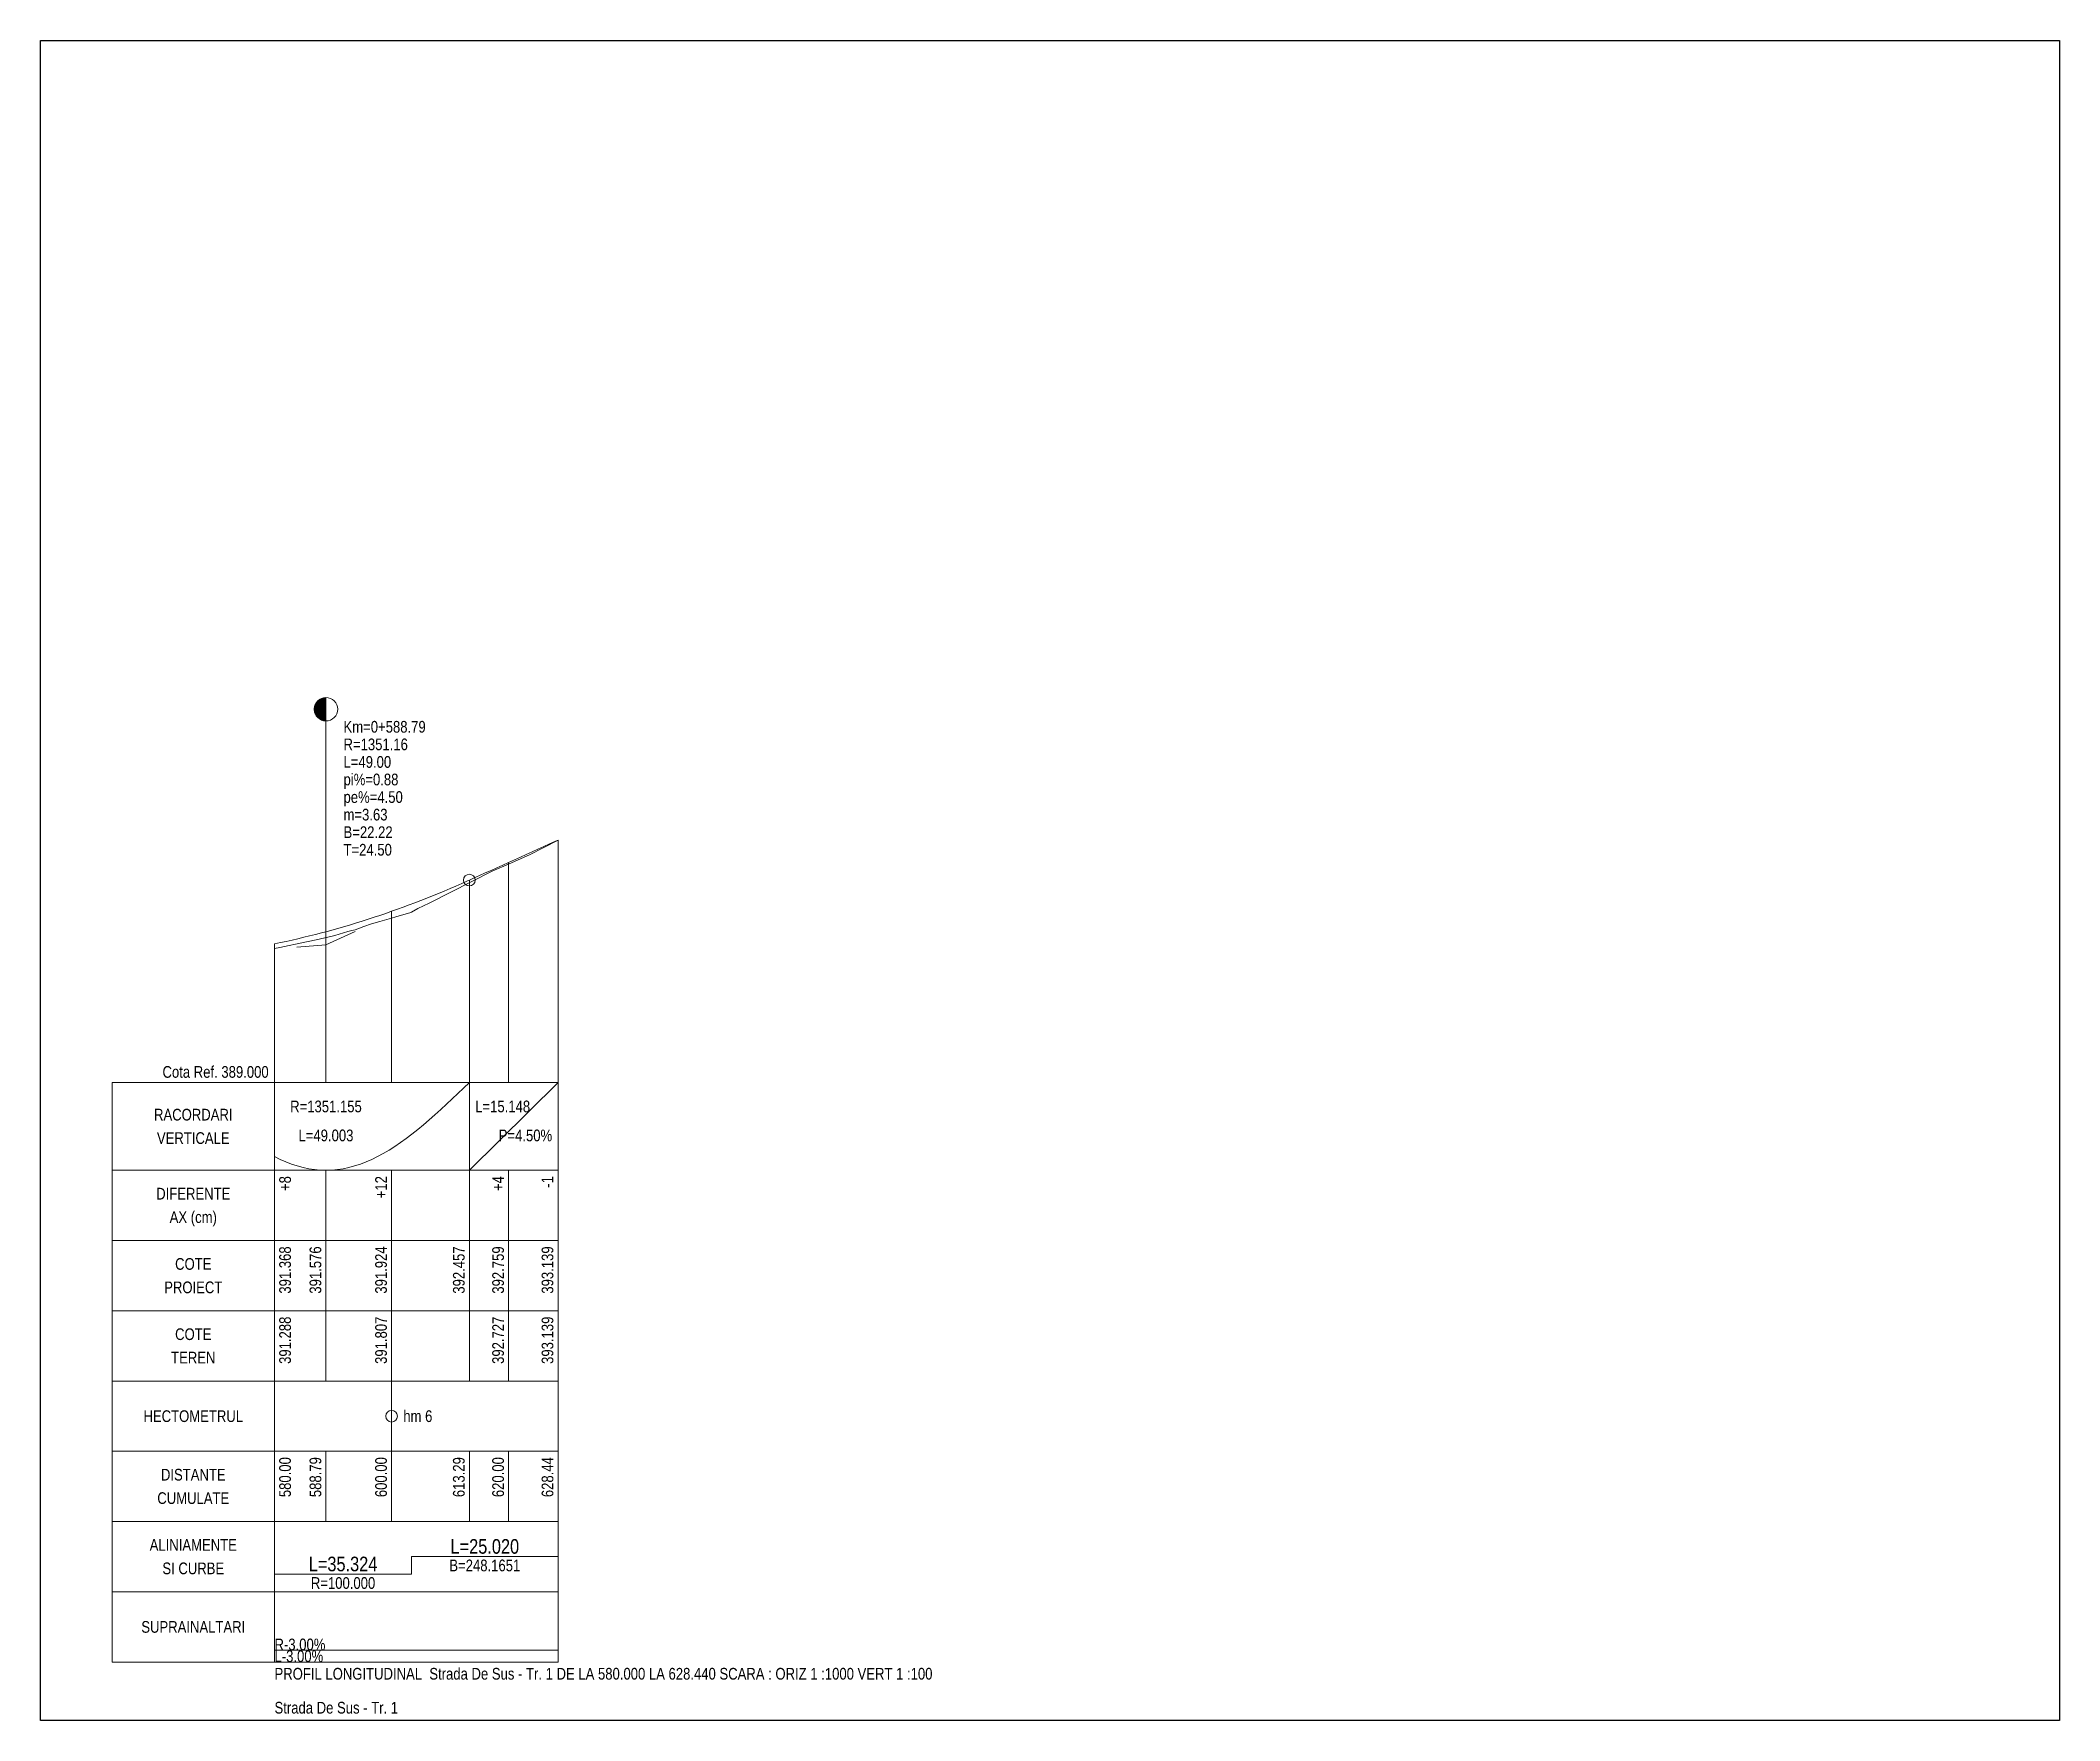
# Model space of a CAD drawing. Extents: x -600 to 1621, y -3670 to 287.
# Drawn here: x 853.6 to 1198.6, y -1835 to -1548 of the extents above; entities that cross this region are included whole.
import ezdxf
from ezdxf.enums import TextEntityAlignment as Align

# ---------------------------------------------------------------- set-up
doc = ezdxf.new("R2010")
doc.units = 0
doc.layers.add('ARD-No Plot', color=7, linetype='Continuous', lineweight=0, plot=False)
doc.layers.add('Cartus', color=8, linetype='Continuous')
for name, color, linetype, lineweight in [('L-C. Ref', 7, 'Continuous', 0), ('L-cote-ex', 7, 'Continuous', 0), ('L-Cote-Pr', 7, 'Continuous', 0), ('L-Curbe', 7, 'Continuous', 0), ('L-Cut-Fill', 7, 'Continuous', 0), ('L-Design', 7, 'Continuous', 0), ('L-Exist', 7, 'Continuous', 0), ('L-LINES', 7, 'Continuous', 0), ('L-Pante-Tran', 7, 'Continuous', 0), ('L-rac-Vert', 7, 'Continuous', 0), ('L-TEXT', 7, 'Continuous', 0)]:
    doc.layers.add(name, color=color, linetype=linetype, lineweight=lineweight)
doc.styles.add('Arial', font='arial.ttf', dxfattribs={"width": 0.8})

msp = doc.modelspace()

# ---------------------------------------------------------------- texts
at = {"layer": 'ARD-No Plot', "style": 'Arial', "width": 0.8}
msp.add_text('Strada De Sus - Tr. 1', height=2, dxfattribs=at).set_placement((893.63, -1833.84))
at = {"layer": 'L-C. Ref', "style": 'Arial', "width": 0.8}
msp.add_text('Cota Ref. 389.000', height=2, dxfattribs=at).set_placement((892.63, -1725.24), align=Align.RIGHT)
at = {"layer": 'L-cote-ex', "style": 'Arial', "width": 0.8}
for s, p in [('391.288', (896.43, -1766.04)), ('391.807', (912.83, -1766.04)), ('392.727', (932.83, -1766.04)), ('393.139', (941.27, -1766.04)), ('393.139', (941.27, -1766.04)), ('393.139', (941.27, -1766.04))]:
    msp.add_text(s, height=2, rotation=90, dxfattribs=at).set_placement(p, align=Align.RIGHT)
at = {"layer": 'L-Cote-Pr', "style": 'Arial', "width": 0.8}
for s, p in [('COTE', (879.75, -1758.04)), ('PROIECT', (879.75, -1762.04))]:
    msp.add_text(s, height=2, dxfattribs=at).set_placement(p, align=Align.CENTER)
for s, p in [('391.368', (896.43, -1754.04)), ('391.576', (901.62, -1754.04)), ('391.924', (912.83, -1754.04)), ('392.457', (926.12, -1754.04)), ('392.759', (932.83, -1754.04)), ('393.139', (941.27, -1754.04))]:
    msp.add_text(s, height=2, rotation=90, dxfattribs=at).set_placement(p, align=Align.RIGHT)
at = {"layer": 'L-Cut-Fill', "style": 'Arial', "width": 0.8}
for s, p in [('+8', (896.43, -1742.04)), ('+12', (912.83, -1742.04)), ('+4', (932.83, -1742.04)), ('-1', (941.27, -1742.04))]:
    msp.add_text(s, height=2, rotation=90, dxfattribs=at).set_placement(p, align=Align.RIGHT)
for s, p in [('DIFERENTE', (879.75, -1746.04)), ('AX (cm)', (879.75, -1750.04))]:
    msp.add_text(s, height=2, dxfattribs=at).set_placement(p, align=Align.CENTER)
at = {"layer": 'L-rac-Vert', "style": 'Arial', "width": 0.8}
for s, p in [('Km=0+588.79', (905.42, -1666.29)), ('R=1351.16', (905.42, -1669.29)), ('pi%=0.88', (905.42, -1675.29)), ('L=49.00', (905.42, -1672.29)), ('pe%=4.50', (905.42, -1678.29)), ('m=3.63', (905.42, -1681.29)), ('B=22.22', (905.42, -1684.29)), ('T=24.50', (905.42, -1687.29)), ('L=15.148', (927.92, -1731.14))]:
    msp.add_text(s, height=2, dxfattribs=at).set_placement(p)
for s, p in [('RACORDARI', (879.75, -1732.54)), ('R=1351.155', (902.42, -1731.14)), ('VERTICALE', (879.75, -1736.54)), ('L=49.003', (902.42, -1736.09))]:
    msp.add_text(s, height=2, dxfattribs=at).set_placement(p, align=Align.CENTER)
msp.add_text('P=4.50%', height=2, dxfattribs=at).set_placement((941.07, -1736.09), align=Align.RIGHT)
at = {"layer": 'L-TEXT', "style": 'Arial', "width": 0.8}
for s, p in [('COTE', (879.75, -1770.04)), ('TEREN', (879.75, -1774.04)), ('HECTOMETRUL', (879.75, -1784.04)), ('DISTANTE', (879.75, -1794.04)), ('CUMULATE', (879.75, -1798.04)), ('ALINIAMENTE', (879.75, -1806.04)), ('SI CURBE', (879.75, -1810.04)), ('SUPRAINALTARI', (879.75, -1820.04))]:
    msp.add_text(s, height=2, dxfattribs=at).set_placement(p, align=Align.CENTER)
for s, p in [('hm 6', (915.63, -1784.04)), ('R-3.00%', (893.63, -1823.04)), ('L-3.00%', (893.63, -1825.04)), ('PROFIL LONGITUDINAL  Strada De Sus - Tr. 1 DE LA 580.000 LA 628.440 SCARA : ORIZ 1 :1000 VERT 1 :100', (893.63, -1828.04))]:
    msp.add_text(s, height=2, dxfattribs=at).set_placement(p)
for s, p in [('580.00', (896.43, -1790.04)), ('588.79', (901.62, -1790.04)), ('600.00', (912.83, -1790.04)), ('613.29', (926.12, -1790.04)), ('620.00', (932.83, -1790.04)), ('628.44', (941.27, -1790.04))]:
    msp.add_text(s, height=2, rotation=90, dxfattribs=at).set_placement(p, align=Align.RIGHT)
for s, height, p in [('L=25.020', 2.5, (929.56, -1806.54)), ('L=35.324', 2.5, (905.34, -1809.54)), ('B=248.1651', 2, (929.56, -1809.54)), ('R=100.000', 2, (905.34, -1812.54))]:
    msp.add_text(s, height=height, rotation=0, dxfattribs=at).set_placement(p, align=Align.CENTER)

# ---------------------------------------------------------------- blocks, each defined once
blk = doc.blocks.new('A3_TRANSV_ALIN_TIRENA')
at = {"layer": 'Cartus'}
blk.add_lwpolyline([(0, 0), (0, 287), (345, 287), (345, 0)], close=True, dxfattribs=at)

# ---------------------------------------------------------------- linework, layer by layer
at = {"layer": 'L-Curbe'}
for p, q in [((917.05, -1810.04), (917.05, -1807.04)), ((917.05, -1807.04), (942.07, -1807.04)), ((893.63, -1810.04), (917.05, -1810.04))]:
    msp.add_line(p, q, dxfattribs=at)
at = {"layer": 'L-Design'}
msp.add_lwpolyline([(893.63, -1702.36), (894.63, -1702.16), (895.63, -1701.94), (896.63, -1701.72), (897.63, -1701.49), (898.63, -1701.25), (899.63, -1701.01), (900.63, -1700.76), (901.63, -1700.5), (902.42, -1700.29), (902.63, -1700.23), (903.63, -1699.96), (904.63, -1699.67), (905.63, -1699.39), (906.63, -1699.09), (907.63, -1698.79), (908.63, -1698.47), (909.63, -1698.16), (910.63, -1697.83), (911.63, -1697.5), (912.63, -1697.16), (913.63, -1696.81), (914.63, -1696.45), (915.63, -1696.09), (916.63, -1695.72), (917.63, -1695.34), (918.63, -1694.96), (919.63, -1694.56), (920.63, -1694.16), (921.63, -1693.76), (922.63, -1693.34), (923.63, -1692.92), (924.63, -1692.49), (925.63, -1692.05), (926.63, -1691.61), (926.92, -1691.48), (927.63, -1691.16), (928.63, -1690.71), (929.63, -1690.26), (930.63, -1689.81), (931.63, -1689.36), (932.63, -1688.91), (933.63, -1688.46), (934.63, -1688.01), (935.63, -1687.56), (936.63, -1687.11), (937.63, -1686.66), (938.63, -1686.21), (939.63, -1685.76), (940.63, -1685.3), (941.63, -1684.85), (942.07, -1684.66)], dxfattribs=at)
at = {"layer": 'L-Exist'}
for p, q in [((937.17, -1687.15), (942.07, -1684.66)), ((942.07, -1684.66), (942.07, -1684.66)), ((942.07, -1684.66), (942.07, -1684.66)), ((920.08, -1695.43), (930.94, -1689.92)), ((930.94, -1689.92), (933.63, -1688.77)), ((933.63, -1688.77), (933.74, -1688.72)), ((933.74, -1688.72), (937.17, -1687.15)), ((914.33, -1697.77), (916.93, -1696.99)), ((916.93, -1696.99), (917.05, -1696.93)), ((917.05, -1696.93), (918.12, -1696.34)), ((918.12, -1696.34), (920.08, -1695.43)), ((903.92, -1700.94), (906.18, -1700.27)), ((906.18, -1700.27), (906.83, -1700.07)), ((906.83, -1700.07), (907.39, -1699.96)), ((907.39, -1699.96), (908.9, -1699.42)), ((908.9, -1699.42), (910.22, -1698.95)), ((910.22, -1698.95), (911.61, -1698.56)), ((911.61, -1698.56), (913.63, -1697.98)), ((913.63, -1697.98), (914.33, -1697.77)), ((893.63, -1703.16), (894.54, -1702.99)), ((894.54, -1702.99), (895.31, -1702.84)), ((895.31, -1702.84), (898.03, -1702.26)), ((898.03, -1702.26), (900.74, -1701.66)), ((900.74, -1701.66), (903.46, -1701.05)), ((903.46, -1701.05), (903.92, -1700.94))]:
    msp.add_line(p, q, dxfattribs=at)
at = {"layer": 'L-LINES'}
for p, q in [((942.07, -1726.04), (942.07, -1684.66)), ((933.63, -1726.04), (933.63, -1688.46)), ((926.92, -1726.04), (926.92, -1691.48)), ((913.63, -1726.04), (913.63, -1696.81)), ((902.42, -1726.04), (902.42, -1700.29)), ((893.63, -1726.04), (893.63, -1702.36)), ((865.87, -1741.04), (865.87, -1726.04)), ((865.87, -1726.04), (893.63, -1726.04)), ((893.63, -1726.04), (942.07, -1726.04)), ((893.63, -1741.04), (893.63, -1726.04)), ((942.07, -1741.04), (942.07, -1726.04)), ((865.87, -1753.04), (865.87, -1741.04)), ((865.87, -1741.04), (893.63, -1741.04)), ((893.63, -1741.04), (865.87, -1741.04)), ((893.63, -1741.04), (942.07, -1741.04)), ((893.63, -1753.04), (893.63, -1741.04)), ((893.63, -1741.04), (942.07, -1741.04)), ((893.63, -1753.04), (893.63, -1741.04)), ((902.42, -1753.04), (902.42, -1741.04)), ((913.63, -1753.04), (913.63, -1741.04)), ((926.92, -1753.04), (926.92, -1741.04)), ((933.63, -1753.04), (933.63, -1741.04)), ((942.07, -1753.04), (942.07, -1741.04)), ((942.07, -1753.04), (942.07, -1741.04)), ((865.87, -1765.04), (865.87, -1753.04)), ((865.87, -1753.04), (893.63, -1753.04)), ((893.63, -1753.04), (865.87, -1753.04)), ((893.63, -1753.04), (942.07, -1753.04)), ((893.63, -1753.04), (942.07, -1753.04)), ((893.63, -1765.04), (893.63, -1753.04)), ((902.42, -1765.04), (902.42, -1753.04)), ((913.63, -1765.04), (913.63, -1753.04)), ((926.92, -1765.04), (926.92, -1753.04)), ((933.63, -1765.04), (933.63, -1753.04)), ((942.07, -1765.04), (942.07, -1753.04)), ((865.87, -1777.04), (865.87, -1765.04)), ((865.87, -1765.04), (893.63, -1765.04)), ((893.63, -1765.04), (865.87, -1765.04)), ((893.63, -1765.04), (942.07, -1765.04)), ((893.63, -1765.04), (942.07, -1765.04)), ((893.63, -1777.04), (893.63, -1765.04)), ((902.42, -1777.04), (902.42, -1765.04)), ((913.63, -1777.04), (913.63, -1765.04)), ((926.92, -1777.04), (926.92, -1765.04)), ((933.63, -1777.04), (933.63, -1765.04)), ((942.07, -1777.04), (942.07, -1765.04)), ((865.87, -1789.04), (865.87, -1777.04)), ((865.87, -1777.04), (893.63, -1777.04)), ((893.63, -1777.04), (865.87, -1777.04)), ((893.63, -1777.04), (942.07, -1777.04)), ((893.63, -1789.04), (893.63, -1777.04)), ((893.63, -1777.04), (942.07, -1777.04)), ((913.63, -1789.04), (913.63, -1777.04)), ((942.07, -1789.04), (942.07, -1777.04)), ((865.87, -1801.04), (865.87, -1789.04)), ((865.87, -1789.04), (893.63, -1789.04)), ((893.63, -1789.04), (865.87, -1789.04)), ((893.63, -1789.04), (942.07, -1789.04)), ((893.63, -1789.04), (942.07, -1789.04)), ((893.63, -1801.04), (893.63, -1789.04)), ((902.42, -1801.04), (902.42, -1789.04)), ((913.63, -1801.04), (913.63, -1789.04)), ((926.92, -1801.04), (926.92, -1789.04)), ((933.63, -1801.04), (933.63, -1789.04)), ((942.07, -1801.04), (942.07, -1789.04)), ((865.87, -1813.04), (865.87, -1801.04)), ((865.87, -1801.04), (893.63, -1801.04)), ((893.63, -1801.04), (865.87, -1801.04)), ((893.63, -1801.04), (942.07, -1801.04)), ((893.63, -1813.04), (893.63, -1801.04)), ((893.63, -1801.04), (942.07, -1801.04)), ((942.07, -1813.04), (942.07, -1801.04)), ((865.87, -1825.04), (865.87, -1813.04)), ((865.87, -1813.04), (893.63, -1813.04)), ((893.63, -1813.04), (865.87, -1813.04)), ((893.63, -1813.04), (942.07, -1813.04)), ((893.63, -1825.04), (893.63, -1813.04)), ((893.63, -1813.04), (942.07, -1813.04)), ((942.07, -1825.04), (942.07, -1813.04)), ((893.63, -1825.04), (865.87, -1825.04)), ((893.63, -1825.04), (942.07, -1825.04))]:
    msp.add_line(p, q, dxfattribs=at)
msp.add_circle((913.63, -1783.04), 1, dxfattribs=at)
at = {"layer": 'L-Pante-Tran'}
for p, q in [((893.63, -1823.04), (913.63, -1823.04)), ((893.63, -1823.04), (913.63, -1823.04)), ((913.63, -1823.04), (933.63, -1823.04)), ((913.63, -1823.04), (933.63, -1823.04)), ((933.63, -1823.04), (942.07, -1823.04)), ((933.63, -1823.04), (942.07, -1823.04))]:
    msp.add_line(p, q, dxfattribs=at)
at = {"layer": 'L-rac-Vert'}
for p, q in [((900.42, -1662.13), (900.42, -1662.44)), ((900.42, -1662.21), (900.42, -1662.37)), ((900.43, -1662.05), (900.43, -1662.52)), ((900.44, -1661.97), (900.44, -1662.6)), ((900.46, -1661.9), (900.46, -1662.68)), ((900.47, -1661.82), (900.47, -1662.75)), ((900.49, -1661.74), (900.49, -1662.83)), ((900.51, -1661.67), (900.51, -1662.91)), ((900.54, -1661.59), (900.54, -1662.98)), ((900.57, -1661.52), (900.57, -1663.05)), ((900.6, -1661.45), (900.6, -1663.12)), ((900.63, -1661.38), (900.63, -1663.2)), ((900.67, -1661.31), (900.67, -1663.26)), ((900.71, -1661.24), (900.71, -1663.33)), ((900.75, -1661.18), (900.75, -1663.4)), ((900.8, -1661.11), (900.8, -1663.46)), ((900.85, -1661.05), (900.85, -1663.53)), ((900.9, -1660.99), (900.9, -1663.59)), ((900.95, -1660.93), (900.95, -1663.64)), ((901, -1660.87), (901, -1663.7)), ((901.06, -1660.82), (901.06, -1663.76)), ((901.12, -1660.77), (901.12, -1663.81)), ((901.18, -1660.72), (901.18, -1663.86)), ((901.24, -1660.67), (901.24, -1663.91)), ((901.31, -1660.62), (901.31, -1663.95)), ((901.37, -1660.58), (901.37, -1663.99)), ((901.44, -1660.54), (901.44, -1664.03)), ((901.51, -1660.51), (901.51, -1664.07)), ((901.58, -1660.47), (901.58, -1664.1)), ((901.65, -1660.44), (901.65, -1664.13)), ((901.72, -1660.41), (901.72, -1664.16)), ((901.8, -1660.39), (901.8, -1664.19)), ((901.87, -1660.36), (901.87, -1664.21)), ((901.95, -1660.34), (901.95, -1664.23)), ((902.03, -1660.33), (902.03, -1664.25)), ((902.1, -1660.31), (902.1, -1664.26)), ((902.18, -1660.3), (902.18, -1664.27)), ((902.26, -1660.29), (902.26, -1664.28)), ((902.34, -1660.29), (902.34, -1664.29)), ((902.42, -1702.51), (902.42, -1660.29)), ((902.42, -1702.51), (907.42, -1700.26)), ((897.42, -1702.95), (902.42, -1702.51)), ((924.96, -1727.92), (923.98, -1728.85)), ((925.94, -1726.99), (924.96, -1727.92)), ((926.92, -1726.04), (925.94, -1726.99)), ((926.92, -1741.04), (926.92, -1726.04)), ((926.92, -1741.04), (942.07, -1726.04)), ((942.07, -1741.04), (942.07, -1726.04)), ((942.07, -1726.99), (942.07, -1726.04)), ((942.07, -1727.92), (942.07, -1726.99)), ((942.07, -1728.85), (942.07, -1727.92)), ((921.04, -1731.57), (920.06, -1732.43)), ((922.02, -1730.68), (921.04, -1731.57)), ((923, -1729.77), (922.02, -1730.68)), ((923.98, -1728.85), (923, -1729.77)), ((942.07, -1729.77), (942.07, -1728.85)), ((942.07, -1730.68), (942.07, -1729.77)), ((942.07, -1731.57), (942.07, -1730.68)), ((942.07, -1732.43), (942.07, -1731.57)), ((917.12, -1734.86), (916.14, -1735.61)), ((918.1, -1734.08), (917.12, -1734.86)), ((919.08, -1733.27), (918.1, -1734.08)), ((920.06, -1732.43), (919.08, -1733.27)), ((942.07, -1733.27), (942.07, -1732.43)), ((942.07, -1734.08), (942.07, -1733.27)), ((942.07, -1734.86), (942.07, -1734.08)), ((942.07, -1735.61), (942.07, -1734.86)), ((894.58, -1739.19), (893.6, -1738.71)), ((911.24, -1738.71), (910.26, -1739.19)), ((912.22, -1738.18), (911.24, -1738.71)), ((913.2, -1737.6), (912.22, -1738.18)), ((914.18, -1736.98), (913.2, -1737.6)), ((915.16, -1736.31), (914.18, -1736.98)), ((916.14, -1735.61), (915.16, -1736.31)), ((942.07, -1736.31), (942.07, -1735.61)), ((942.07, -1736.98), (942.07, -1736.31)), ((942.07, -1737.6), (942.07, -1736.98)), ((942.07, -1738.18), (942.07, -1737.6)), ((942.07, -1738.71), (942.07, -1738.18)), ((942.07, -1739.19), (942.07, -1738.71)), ((895.56, -1739.62), (894.58, -1739.19)), ((896.54, -1739.99), (895.56, -1739.62)), ((897.52, -1740.31), (896.54, -1739.99)), ((898.5, -1740.57), (897.52, -1740.31)), ((899.48, -1740.78), (898.5, -1740.57)), ((900.46, -1740.93), (899.48, -1740.78)), ((901.44, -1741.01), (900.46, -1740.93)), ((902.42, -1741.04), (901.44, -1741.01)), ((903.4, -1741.01), (902.42, -1741.04)), ((904.38, -1740.93), (903.4, -1741.01)), ((905.36, -1740.78), (904.38, -1740.93)), ((906.34, -1740.57), (905.36, -1740.78)), ((907.32, -1740.31), (906.34, -1740.57)), ((908.3, -1739.99), (907.32, -1740.31)), ((909.28, -1739.62), (908.3, -1739.99)), ((910.26, -1739.19), (909.28, -1739.62)), ((942.07, -1739.62), (942.07, -1739.19)), ((942.07, -1739.99), (942.07, -1739.62)), ((942.07, -1740.31), (942.07, -1739.99)), ((942.07, -1740.57), (942.07, -1740.31)), ((942.07, -1740.78), (942.07, -1740.57)), ((942.07, -1740.93), (942.07, -1740.78)), ((942.07, -1741.01), (942.07, -1740.93))]:
    msp.add_line(p, q, dxfattribs=at)
for centre, radius in [((902.42, -1662.29), 2), ((926.92, -1691.48), 1)]:
    msp.add_circle(centre, radius, dxfattribs=at)

# ---------------------------------------------------------------- block references
at = {"layer": 'L-LINES'}
msp.add_blockref('A3_TRANSV_ALIN_TIRENA', (853.63, -1835.04), dxfattribs=at)

msp.set_redraw_order([(e.dxf.handle, doc.entitydb.next_handle()) for e in msp.query("TEXT MTEXT ATTDEF DIMENSION ARC_DIMENSION")])  # texts and dimensions are drawn at this point

doc.saveas('drawing.dxf')
